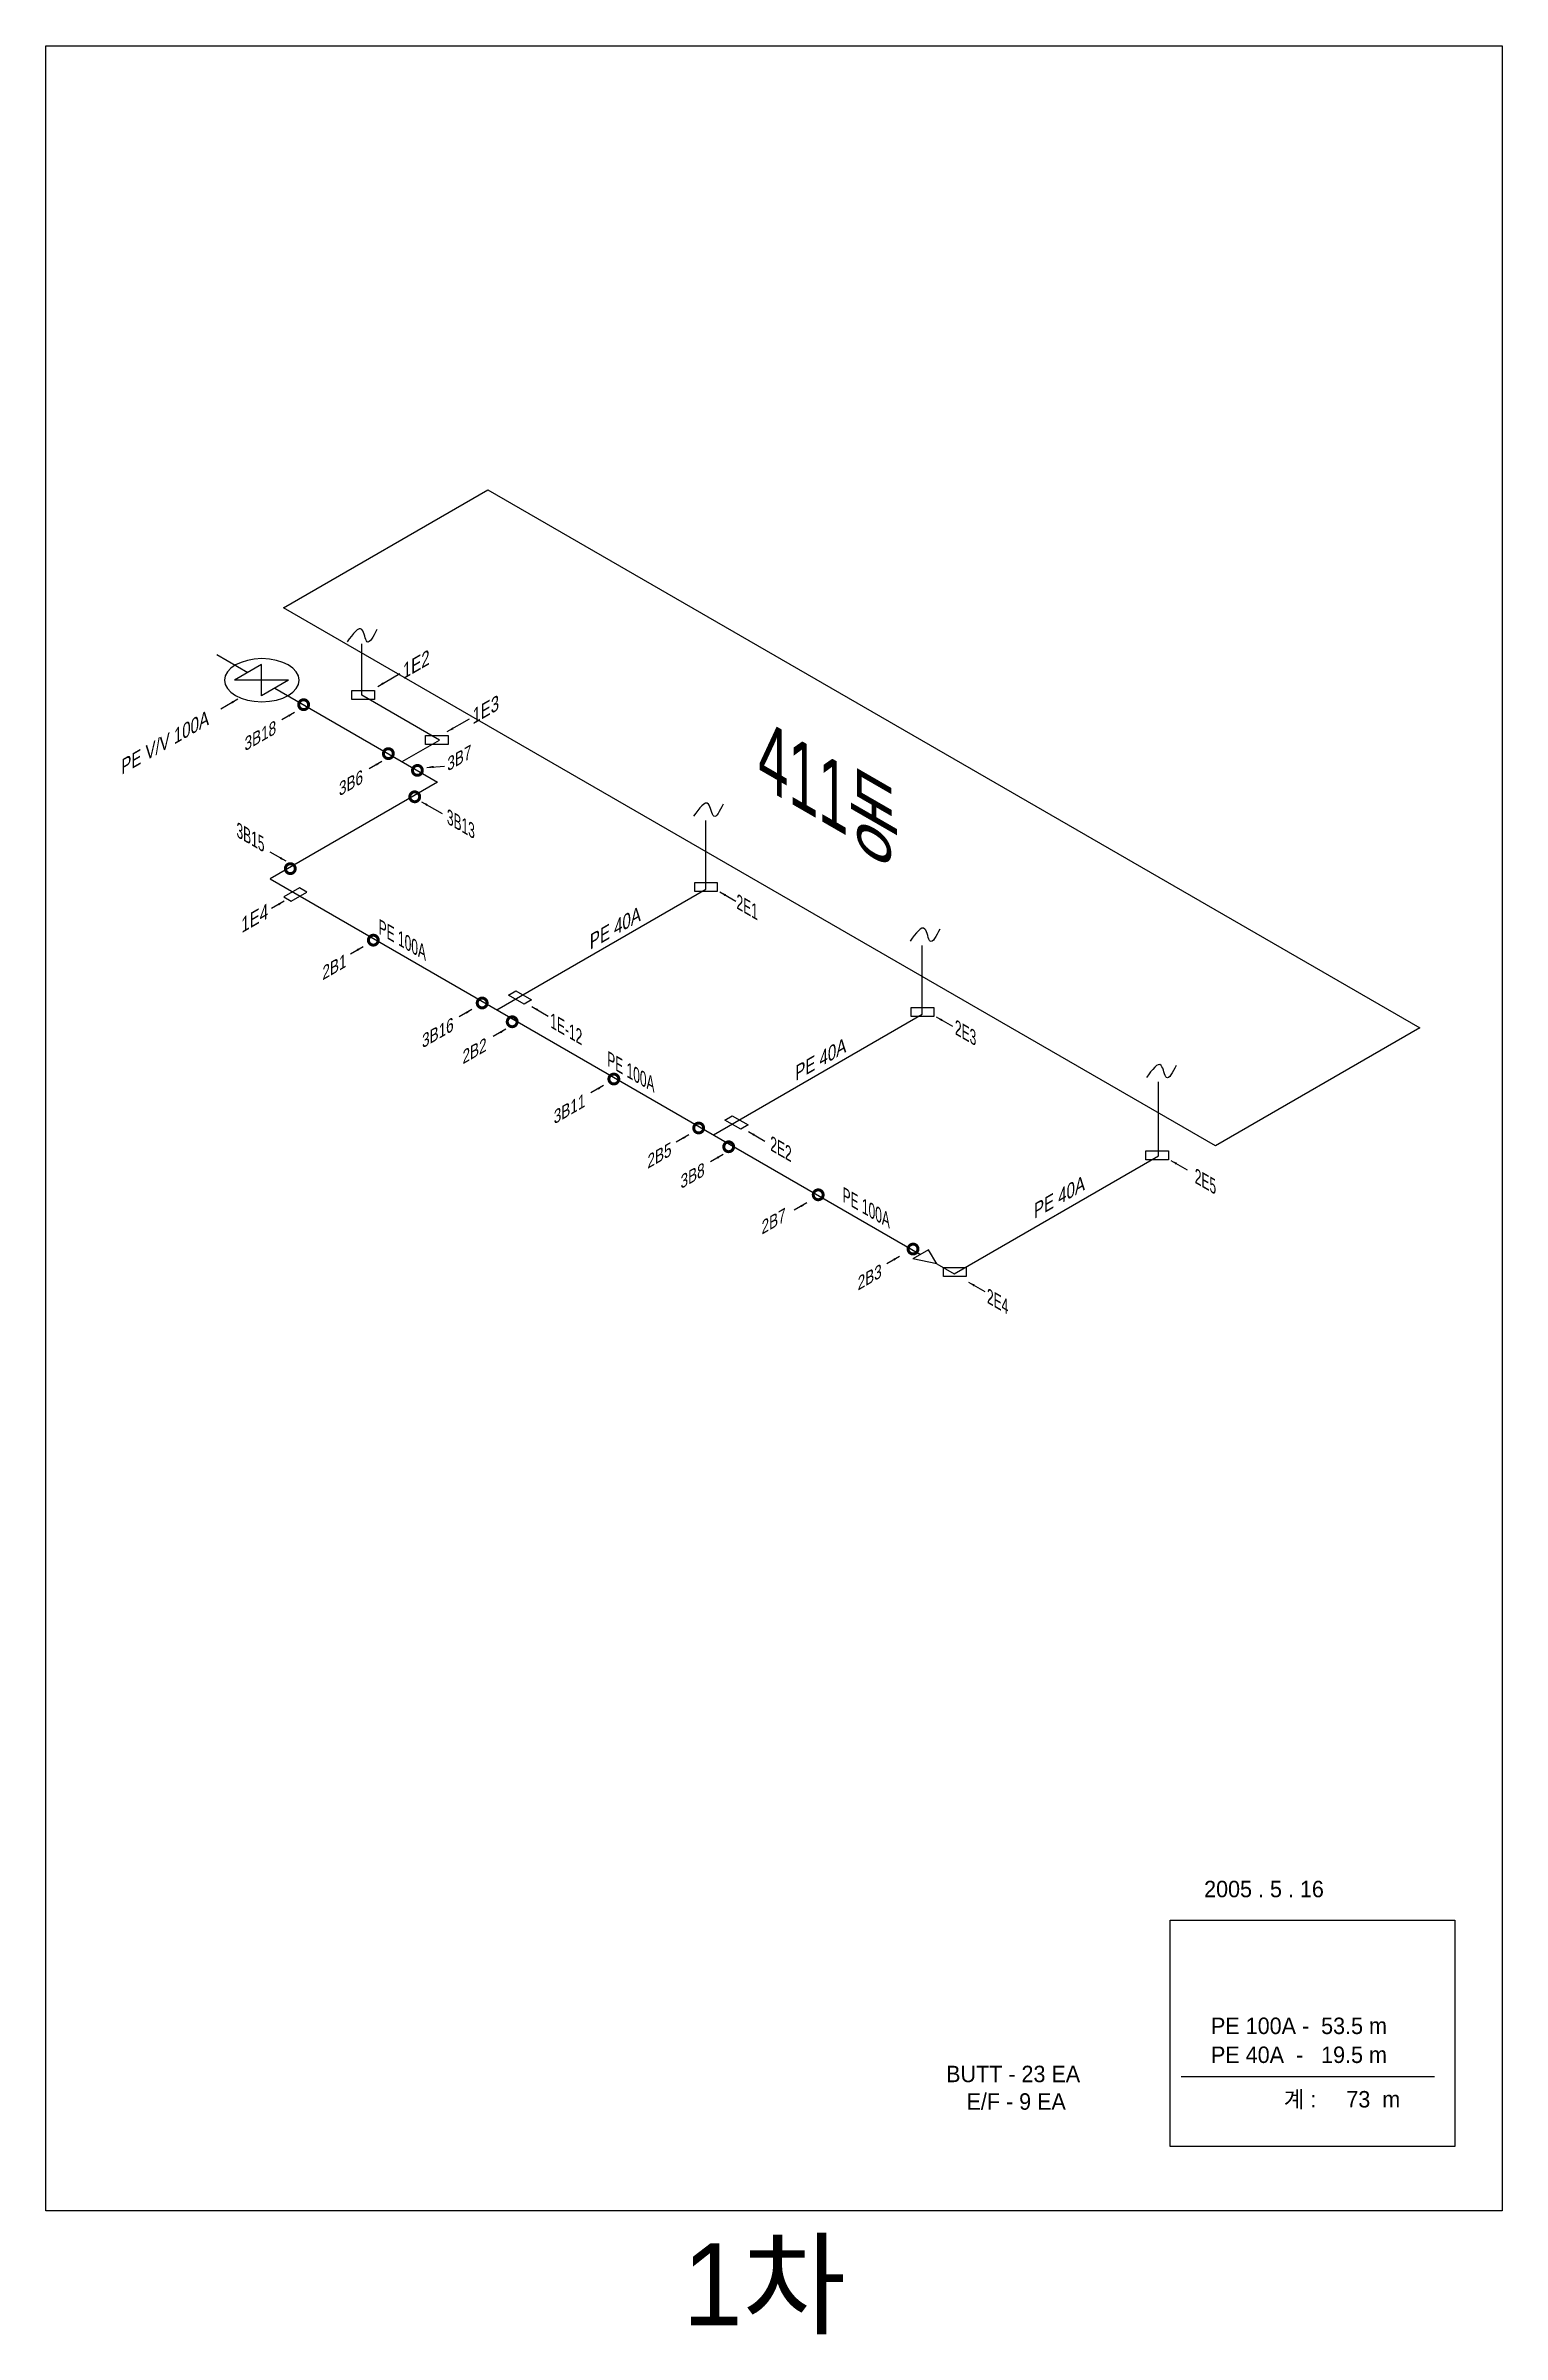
# Model space of a CAD drawing. Extents: x 207357 to 2790028, y 575219 to 1181204.
# Drawn here: x 1094720 to 1226614, y 944270 to 1151523 of the extents above; entities that cross this region are included whole.
import ezdxf

# ---------------------------------------------------------------- set-up
doc = ezdxf.new("R2010")
doc.units = 0
doc.header["$LTSCALE"] = 100
doc.layers.get('0').update_dxf_attribs({"linetype": 'CONTINUOUS'})
for name, color, linetype in [('2차ABF', 4, 'CONTINUOUS'), ('ABF', 4, 'CONTINUOUS'), ('EF', 6, 'CONTINUOUS'), ('GAS', 1, 'CONTINUOUS'), ('GTEXT', 2, 'CONTINUOUS'), ('지시선', 50, 'CONTINUOUS')]:
    doc.layers.add(name, color=color, linetype=linetype)
doc.styles.get("Standard").update_dxf_attribs({"font": 'Dotum.ttf'})
doc.dimstyles.get("Standard").update_dxf_attribs({"dimtxt": 0.18, "dimasz": 0.18, "dimexe": 0.18, "dimexo": 0.0625, "dimgap": 0.09, "dimtad": 0, "dimtih": 1, "dimtoh": 1, "dimdec": 4, "dimzin": 0, "dimdsep": 46, "dimtxsty": 'Standard', "dimcen": 0.09, "dimadec": 0, "dimazin": 0, "dimtfac": 1, "dimtdec": 4, "dimtofl": 0, "dimtmove": 0, "dimatfit": 3, "dimfxl": 0, "dimtolj": 1, "dimtzin": 0, "dimarcsym": 0})

msp = doc.modelspace()

# ---------------------------------------------------------------- texts
at = {"layer": '2차ABF', "oblique": 30}
for s, p in [('3B18', (1112725, 1087604)), ('3B7', (1131084, 1085784)), ('3B6', (1121272, 1083529)), ('2B1', (1119774, 1066874)), ('3B16', (1128798, 1060704)), ('2B2', (1132461, 1059259)), ('3B11', (1140723, 1053819)), ('2B5', (1149210, 1049799)), ('3B8', (1152207, 1047959)), ('2B7', (1159542, 1043834)), ('2B3', (1168246, 1038769))]:
    msp.add_text(s, height=1079.9, rotation=30, dxfattribs=at).set_placement(p)
at = {"layer": 'ABF', "oblique": 330, "width": 0.8}
for s, p in [('3B13', (1131044, 1081100)), ('3B15', (1111992, 1079900))]:
    msp.add_text(s, height=1196.2, rotation=330, dxfattribs=at).set_placement(p)
at = {"layer": 'EF', "oblique": 30}
for s, p in [('1E2', (1127059, 1094126)), ('1E3', (1133355, 1090031)), ('1E4', (1112432, 1071131))]:
    msp.add_text(s, height=1199.9, rotation=30, dxfattribs=at).set_placement(p)
at = {"layer": 'EF', "oblique": 330, "width": 0.8}
for s, p in [('2E1', (1157275, 1073401)), ('1E-12', (1140413, 1062636)), ('2E3', (1177055, 1062011)), ('2E2', (1160340, 1051491)), ('2E5', (1198775, 1048551)), ('2E4', (1179956, 1037686))]:
    msp.add_text(s, height=1196.2, rotation=330, dxfattribs=at).set_placement(p)
at = {"layer": 'GTEXT', "oblique": 30}
for s, height, p in [('PE V/V 100A', 1199.89, (1101565, 1085475)), ('PE 40A', 1199.9, (1143998, 1069641)), ('PE 40A', 1199.9, (1162600, 1057741)), ('PE 40A', 1199.9, (1184216, 1045261))]:
    msp.add_text(s, height=height, rotation=30, dxfattribs=at).set_placement(p)
at = {"layer": 'GTEXT', "oblique": 330, "width": 0.8}
for s, height, p in [('411동', 5382.9, (1159258, 1084600)), ('PE 100A', 1196.2, (1124870, 1071110)), ('PE 100A', 1196.2, (1145568, 1059160)), ('PE 100A', 1196.2, (1166880, 1046855))]:
    msp.add_text(s, height=height, rotation=330, dxfattribs=at).set_placement(p)
at = {"layer": '지시선'}
for s, height, p in [('2005 . 5 . 16', 1490.66, (1199618, 983845)), ('PE 100A -  53.5 m', 1490.66, (1200241, 971455)), ('PE 40A  -   19.5 m', 1490.66, (1200241, 968835)), ('BUTT - 23 EA', 1490.66, (1176254, 967097)), ('E/F - 9 EA', 1490.7, (1178099, 964602)), ('계 :     73  m', 1490.66, (1206833, 964805)), ('1차', 7453.3, (1152408, 945063))]:
    msp.add_text(s, height=height, dxfattribs=at).set_placement(p)

# ---------------------------------------------------------------- blocks, each defined once
blk = doc.blocks.new('E')
at = {"layer": 'EF'}
for p, q in [((266, 588), (-1165, -238)), ((-508, -618), (924, 208)), ((924, 208), (266, 588)), ((-1165, -238), (-508, -618))]:
    blk.add_line(p, q, dxfattribs=at)

# ---------------------------------------------------------------- linework, layer by layer
for p, q in [((1116249, 1100629), (1134756, 1111314)), ((1134756, 1111314), (1219152, 1062588)), ((1200645, 1051903), (1116249, 1100629)), ((1219152, 1062588), (1200645, 1051903))]:
    msp.add_line(p, q)
at = {"layer": 'ABF', "const_width": 271}
for points in [[(1117624, 1091847, -1), (1118515, 1091847, -1)], [(1125297, 1087417, -1), (1126188, 1087417, -1)], [(1127930, 1085897, -1), (1128821, 1085897, -1)], [(1127687, 1083507, -1), (1128579, 1083507, -1)], [(1116420, 1077002, -1), (1117312, 1077002, -1)], [(1123937, 1070522, -1), (1124829, 1070522, -1)], [(1133793, 1064832, -1), (1134684, 1064832, -1)], [(1136512, 1063132, -1), (1137403, 1063132, -1)], [(1145718, 1057947, -1), (1146609, 1057947, -1)], [(1153400, 1053512, -1), (1154291, 1053512, -1)], [(1156119, 1051812, -1), (1157010, 1051812, -1)], [(1164225, 1047462, -1), (1165116, 1047462, -1)], [(1172813, 1042548, -1), (1173704, 1042548, -1)]]:
    msp.add_lwpolyline(points, format="xyb", close=True, dxfattribs=at)
at = {"layer": 'EF'}
for points in [[(1122435, 1093124), (1124476, 1093124), (1124476, 1092314), (1122435, 1092314)], [(1129121, 1089054), (1131162, 1089054), (1131162, 1088244), (1129121, 1088244)], [(1153491, 1075754), (1155532, 1075754), (1155532, 1074944), (1153491, 1074944)], [(1173098, 1064434), (1175139, 1064434), (1175139, 1063624), (1173098, 1063624)], [(1194341, 1051439), (1196382, 1051439), (1196382, 1050629), (1194341, 1050629)], [(1176025, 1040874), (1178066, 1040874), (1178066, 1040064), (1176025, 1040064)]]:
    msp.add_lwpolyline(points, close=True, dxfattribs=at)
at = {"layer": 'GAS'}
for p, q in [((1110210, 1096393), (1113023, 1094769)), ((1123342, 1092699), (1123342, 1097369)), ((1115469, 1093357), (1130209, 1084846)), ((1130373, 1088640), (1123342, 1092699)), ((1127006, 1086696), (1130373, 1088640)), ((1130209, 1084846), (1115026, 1076080)), ((1154487, 1075131), (1154487, 1081356)), ((1115026, 1076080), (1173935, 1042069)), ((1135578, 1064214), (1154487, 1075131)), ((1174094, 1063811), (1174094, 1070036)), ((1155185, 1052894), (1174094, 1063811)), ((1195494, 1050996), (1195494, 1057681)), ((1176983, 1040309), (1195494, 1050996)), ((1175416, 1041214), (1176983, 1040309))]:
    msp.add_line(p, q, dxfattribs=at)
at = {"layer": 'GTEXT'}
for p, q in [((1114246, 1095475), (1111800, 1094063)), ((1114246, 1092650), (1114246, 1095475)), ((1116692, 1094063), (1111800, 1094063)), ((1116692, 1094063), (1114246, 1092650)), ((1174645, 1042478), (1173226, 1041659)), ((1175416, 1041214), (1173226, 1041659)), ((1175416, 1041214), (1174645, 1042478)), ((1197551, 967623), (1220491, 967623))]:
    msp.add_line(p, q, dxfattribs=at)
for points in [[(1226614, 1151523), (1226614, 955450), (1094720, 955450), (1094720, 1151523)], [(1196551, 981783), (1222332, 981783), (1222332, 961278), (1196551, 961278)]]:
    msp.add_lwpolyline(points, close=True, dxfattribs=at)
at = {"layer": 'GTEXT', "ltscale": 0.6, "extrusion": (0, 0, -1)}
msp.add_ellipse((1114287, 1094068), major_axis=(-3376, 0), ratio=0.5773503, dxfattribs=at)
at = {"layer": 'GTEXT'}
for points in [[(1124693, 1098643), (1123837, 1097542), (1123348, 1098643), (1122003, 1097542)], [(1156069, 1082848), (1155213, 1081747), (1154724, 1082848), (1153379, 1081747)], [(1175676, 1071528), (1174820, 1070427), (1174331, 1071528), (1172986, 1070427)], [(1197075, 1059173), (1196220, 1058072), (1195730, 1059173), (1194386, 1058072)]]:
    msp.add_spline(points, degree=3, dxfattribs=at)

# ---------------------------------------------------------------- block references
at = {"layer": 'GAS'}
msp.add_blockref('E', (1117442, 1074671), dxfattribs=at)
at = {"layer": 'GAS', "xscale": -1}
for p in [(1137546, 1065346), (1157153, 1054026)]:
    msp.add_blockref('E', p, dxfattribs=at)

msp.set_redraw_order([(e.dxf.handle, doc.entitydb.next_handle()) for e in msp.query("TEXT MTEXT ATTDEF DIMENSION ARC_DIMENSION")])  # texts and dimensions are drawn at this point

# ---------------------------------------------------------------- leaders
at = {"layer": 'GAS', "color": 2}
for points in [[(1124788, 1093504), (1126788, 1094659)], [(1112107, 1092348), (1110565, 1091458)], [(1117234, 1091138), (1116091, 1090478)], [(1131084, 1089409), (1133085, 1090564)], [(1125158, 1086703), (1124015, 1086043)], [(1129239, 1086174), (1130833, 1086294)], [(1128737, 1083064), (1130608, 1081984)], [(1116483, 1077669), (1115045, 1078499)], [(1116307, 1074053), (1115164, 1073393)], [(1155752, 1074891), (1157224, 1074041)], [(1123452, 1069928), (1122309, 1069268)], [(1133307, 1064238), (1132164, 1063578)], [(1138743, 1064501), (1140215, 1063651)], [(1175359, 1063571), (1176831, 1062721)], [(1136390, 1062458), (1135247, 1061798)], [(1145232, 1057353), (1144089, 1056693)], [(1152957, 1052893), (1151814, 1052233)], [(1158350, 1053181), (1159822, 1052331)], [(1156049, 1051108), (1154906, 1050448)], [(1196602, 1050576), (1198074, 1049726)], [(1163636, 1046728), (1162492, 1046068)], [(1172027, 1041883), (1170884, 1041223)], [(1178286, 1039551), (1179758, 1038701)]]:
    msp.add_leader(points, dimstyle='Standard', override={"dimtxt": 2.5, "dimasz": 600, "dimexe": 1.25, "dimexo": 0.625, "dimgap": 0.625, "dimtad": 1, "dimtih": 0, "dimtoh": 0, "dimzin": 8, "dimcen": 2.5, "dimclrd": 2, "dimclre": 2, "dimtofl": 1}, dxfattribs=at)

doc.saveas('drawing.dxf')
